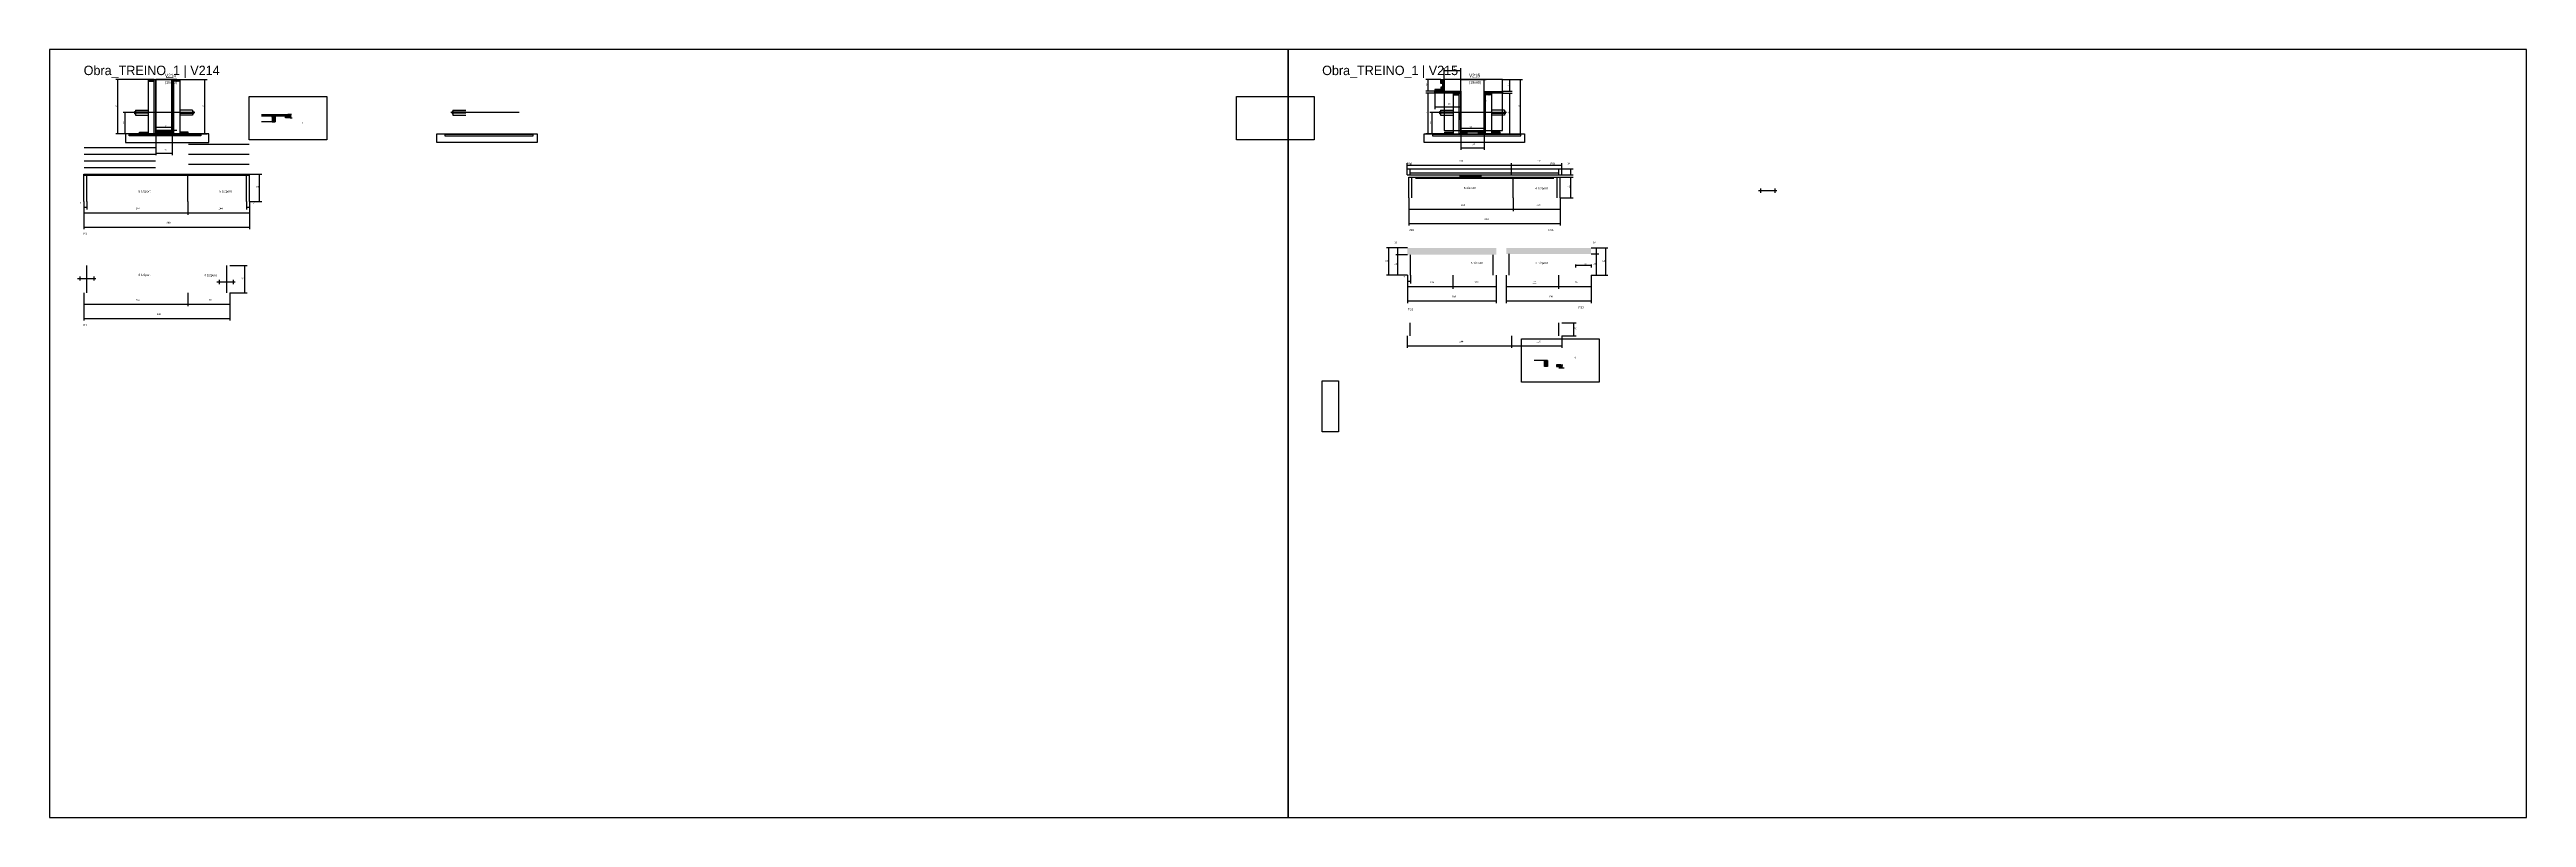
# Model space of a CAD drawing. Header units: metres. Extents: x -41 to 34840, y -36000 to 1848.
# Drawn here: x 26100 to 31900, y -10800 to -9000 of the extents above; entities that cross this region are included whole.
import ezdxf

# ---------------------------------------------------------------- set-up
doc = ezdxf.new("R2010")
doc.units = ezdxf.units.M
for name, color, linetype in [('barrote', 126, 'Continuous'), ('CELL_BORDER', 8, 'Continuous'), ('CONCRETO', 251, 'Continuous'), ('COTA', 4, 'Continuous'), ('Cota Seção (2x)', 4, 'Continuous'), ('cotas', 4, 'Continuous'), ('Hachura', 253, 'Continuous'), ('LABEL_ID', 3, 'Continuous'), ('Madeira', 126, 'Continuous'), ('NOMENCLATURA', 7, 'Continuous'), ('Painéis', 200, 'Continuous'), ('SARR_2.2x7', 40, 'Continuous'), ('SARR_EDITAR', 141, 'Continuous'), ('SCO-___-LAJ', 4, 'Continuous'), ('TENSOR', 2, 'Continuous'), ('Texto Seção', 7, 'Continuous')]:
    doc.layers.add(name, color=color, linetype=linetype)

msp = doc.modelspace()

# ---------------------------------------------------------------- hatches: boundary and pattern name
at = {"layer": 'COTA'}
h = msp.add_hatch(dxfattribs=at)
h.set_pattern_fill('AR-CONC', scale=0.03)
h.paths.add_polyline_path([(29279.8, -9481.2), (29279.8, -9465.2), (29279.8, -9465.2), (29487.8, -9465.2), (29487.8, -9465.2), (29487.8, -9481.2), (29487.8, -9481.2), (29279.8, -9481.2)])
h = msp.add_hatch(dxfattribs=at)
h.set_pattern_fill('AR-CONC', scale=0.03)
h.paths.add_polyline_path([(29511.2, -9479.2), (29511.2, -9465.2), (29511.2, -9465.2), (29709.7, -9465.2), (29709.7, -9465.2), (29709.7, -9479.2), (29709.7, -9479.2), (29511.2, -9479.2)])
at = {"layer": 'Hachura'}
h = msp.add_hatch(dxfattribs=at)
h.set_pattern_fill('ANSI31', scale=0.5)
h.paths.add_polyline_path([(26345, -9074.4), (26345, -9070), (26345, -9070), (26331, -9070), (26331, -9070), (26331, -9074.4), (26331, -9074.4), (26345, -9074.4)])
h = msp.add_hatch(color=8, dxfattribs=at)
h.dxf.hatch_style = 1
h.paths.add_polyline_path([(26345, -9070), (26349, -9070), (26349, -9070), (26349, -9198), (26349, -9198), (26345, -9198), (26345, -9198), (26345, -9070)])
h = msp.add_hatch(color=8, dxfattribs=at)
h.dxf.hatch_style = 1
h.paths.add_polyline_path([(26391, -9070), (26387, -9070), (26387, -9070), (26387, -9198), (26387, -9198), (26391, -9198), (26391, -9198), (26391, -9070)])
h = msp.add_hatch(dxfattribs=at)
h.set_pattern_fill('ANSI31', scale=0.5)
h.paths.add_polyline_path([(26391, -9074.4), (26391, -9070), (26391, -9070), (26405, -9070), (26405, -9070), (26405, -9074.4), (26405, -9074.4), (26391, -9074.4)])
h = msp.add_hatch(dxfattribs=at)
h.set_pattern_fill('ANSI31', scale=0.5)
h.paths.add_polyline_path([(29358, -9098), (29358, -9093.6), (29358, -9093.6), (29344, -9093.6), (29344, -9093.6), (29344, -9098), (29344, -9098), (29358, -9098)])
h = msp.add_hatch(color=8, dxfattribs=at)
h.dxf.hatch_style = 1
h.paths.add_polyline_path([(29344, -9102), (29344, -9098), (29344, -9098), (29405, -9098), (29405, -9098), (29405, -9102), (29405, -9102), (29344, -9102)])
h = msp.add_hatch(dxfattribs=at)
h.set_pattern_fill('ANSI31', scale=0.5)
h.paths.add_polyline_path([(29358, -9070), (29362.4, -9070), (29362.4, -9070), (29362.4, -9080), (29362.4, -9080), (29358, -9080), (29358, -9080), (29358, -9070)])
h = msp.add_hatch(dxfattribs=at)
h.set_pattern_fill('ANSI31', scale=0.5)
h.paths.add_polyline_path([(29358, -9098), (29362.4, -9098), (29362.4, -9098), (29362.4, -9088), (29362.4, -9088), (29358, -9088), (29358, -9088), (29358, -9098)])
h = msp.add_hatch(color=8, dxfattribs=at)
h.dxf.hatch_style = 1
h.paths.add_polyline_path([(29362.4, -9070), (29366, -9070), (29366, -9070), (29366, -9098), (29366, -9098), (29362.4, -9098), (29362.4, -9098), (29362.4, -9070)])
h = msp.add_hatch(dxfattribs=at)
h.set_pattern_fill('ANSI31', scale=0.5)
h.paths.add_polyline_path([(29401, -9106.4), (29401, -9102), (29401, -9102), (29387, -9102), (29387, -9102), (29387, -9106.4), (29387, -9106.4), (29401, -9106.4)])
h = msp.add_hatch(color=8, dxfattribs=at)
h.dxf.hatch_style = 1
h.paths.add_polyline_path([(29401, -9102), (29405, -9102), (29405, -9102), (29405, -9198), (29405, -9198), (29401, -9198), (29401, -9198), (29401, -9102)])
h = msp.add_hatch(color=8, dxfattribs=at)
h.dxf.hatch_style = 1
h.paths.add_polyline_path([(29459, -9102), (29459, -9098.4), (29459, -9098.4), (29502.6, -9098.4), (29502.6, -9098.4), (29502.6, -9102), (29502.6, -9102), (29459, -9102)])
h = msp.add_hatch(color=8, dxfattribs=at)
h.dxf.hatch_style = 1
h.paths.add_polyline_path([(29462.6, -9102), (29459, -9102), (29459, -9102), (29459, -9198), (29459, -9198), (29462.6, -9198), (29462.6, -9198), (29462.6, -9102)])
h = msp.add_hatch(dxfattribs=at)
h.set_pattern_fill('ANSI31', scale=0.5)
h.paths.add_polyline_path([(29462.6, -9106.4), (29462.6, -9102), (29462.6, -9102), (29476.6, -9102), (29476.6, -9102), (29476.6, -9106.4), (29476.6, -9106.4), (29462.6, -9106.4)])
h = msp.add_hatch(dxfattribs=at)
h.set_pattern_fill('ANSI31', scale=0.5)
h.paths.add_polyline_path([(26628.1, -9155.8), (26621.1, -9155.8), (26621.1, -9169.8), (26628.1, -9169.8)])
h = msp.add_hatch(dxfattribs=at)
h.set_pattern_fill('ANSI31', scale=0.5)
h.paths.add_polyline_path([(26665, -9155.8), (26663.3, -9160.2), (26663.3, -9160.2), (26652.5, -9160.2), (26652.5, -9160.2), (26652.5, -9155.8), (26652.5, -9155.8), (26665, -9155.8)])
h = msp.add_hatch(dxfattribs=at)
h.set_pattern_fill('ANSI31', scale=0.5)
h.paths.add_polyline_path([(29401, -9163), (29405.4, -9163), (29405.4, -9163), (29405.4, -9149), (29405.4, -9149), (29401, -9149), (29401, -9149), (29401, -9163)])
h = msp.add_hatch(dxfattribs=at)
h.set_pattern_fill('ANSI31', scale=0.5)
h.paths.add_polyline_path([(26311, -9198), (26311, -9193.6), (26311, -9193.6), (26331, -9193.6), (26331, -9193.6), (26331, -9198), (26331, -9198), (26311, -9198)])
h = msp.add_hatch(color=8, dxfattribs=at)
h.dxf.hatch_style = 1
h.paths.add_polyline_path([(26387, -9193.6), (26387, -9190), (26387, -9190), (26349, -9190), (26349, -9190), (26349, -9193.6), (26349, -9193.6), (26387, -9193.6)])
h = msp.add_hatch(dxfattribs=at)
h.set_pattern_fill('ANSI31', scale=0.5)
h.paths.add_polyline_path([(26349, -9198), (26349, -9193.6), (26349, -9193.6), (26363, -9193.6), (26363, -9193.6), (26363, -9198), (26363, -9198), (26349, -9198)])
h = msp.add_hatch(dxfattribs=at)
h.set_pattern_fill('ANSI31', scale=0.5)
h.paths.add_polyline_path([(26387, -9198), (26387, -9193.6), (26387, -9193.6), (26373, -9193.6), (26373, -9193.6), (26373, -9198), (26373, -9198), (26387, -9198)])
h = msp.add_hatch(dxfattribs=at)
h.set_pattern_fill('ANSI31', scale=0.5)
h.paths.add_polyline_path([(26425, -9198), (26425, -9193.6), (26425, -9193.6), (26405, -9193.6), (26405, -9193.6), (26405, -9198), (26405, -9198), (26425, -9198)])
h = msp.add_hatch(dxfattribs=at)
h.set_pattern_fill('ANSI31', scale=0.5)
h.paths.add_polyline_path([(29367, -9198), (29367, -9193.6), (29367, -9193.6), (29387, -9193.6), (29387, -9193.6), (29387, -9198), (29387, -9198), (29367, -9198)])
h = msp.add_hatch(color=8, dxfattribs=at)
h.dxf.hatch_style = 1
h.paths.add_polyline_path([(29405, -9193.6), (29405, -9190), (29405, -9190), (29459, -9190), (29459, -9190), (29459, -9193.6), (29459, -9193.6), (29405, -9193.6)])
h = msp.add_hatch(dxfattribs=at)
h.set_pattern_fill('ANSI31', scale=0.5)
h.paths.add_polyline_path([(29405, -9198), (29405, -9193.6), (29405, -9193.6), (29419, -9193.6), (29419, -9193.6), (29419, -9198), (29419, -9198), (29405, -9198)])
h = msp.add_hatch(dxfattribs=at)
h.set_pattern_fill('ANSI31', scale=0.5)
h.paths.add_polyline_path([(29459, -9198), (29459, -9193.6), (29459, -9193.6), (29445, -9193.6), (29445, -9193.6), (29445, -9198), (29445, -9198), (29459, -9198)])
h = msp.add_hatch(dxfattribs=at)
h.set_pattern_fill('ANSI31', scale=0.5)
h.paths.add_polyline_path([(29496.6, -9198), (29496.6, -9193.6), (29496.6, -9193.6), (29476.6, -9193.6), (29476.6, -9193.6), (29476.6, -9198), (29476.6, -9198), (29496.6, -9198)])
h = msp.add_hatch(dxfattribs=at)
h.set_pattern_fill('ANSI31', scale=0.5)
h.paths.add_polyline_path([(29608, -9743.1), (29601, -9743.1), (29601, -9729.1), (29608, -9729.1)])
h = msp.add_hatch(dxfattribs=at)
h.set_pattern_fill('ANSI31', scale=0.5)
h.paths.add_polyline_path([(29643, -9743.1), (29638.8, -9738.7), (29638.8, -9738.7), (29628.9, -9738.7), (29628.9, -9738.7), (29628.9, -9743.1), (29628.9, -9743.1), (29643, -9743.1)])

# ---------------------------------------------------------------- linework, layer by layer
for p, q in [((26299, -9145), (26299, -9151)), ((26299, -9145), (26301, -9145)), ((26301, -9151), (26299, -9151)), ((26301, -9142), (26301, -9154)), ((26301, -9142), (26331, -9142)), ((26331, -9147), (26301, -9147)), ((26331, -9149), (26301, -9149)), ((26301, -9154), (26331, -9154)), ((26435, -9142), (26405, -9142)), ((26405, -9147), (26435, -9147)), ((26405, -9149), (26435, -9149)), ((26435, -9154), (26405, -9154)), ((26435, -9142), (26435, -9154)), ((26435, -9145), (26437, -9145)), ((26435, -9151), (26437, -9151)), ((26437, -9145), (26437, -9151)), ((27042.7, -9145), (27042.7, -9151)), ((27042.7, -9145), (27044.7, -9145)), ((27044.7, -9151), (27042.7, -9151)), ((27044.7, -9142), (27044.7, -9154)), ((27044.7, -9142), (27074.7, -9142)), ((27074.7, -9147), (27044.7, -9147)), ((27074.7, -9149), (27044.7, -9149)), ((27044.7, -9154), (27074.7, -9154)), ((29355, -9145), (29355, -9151)), ((29355, -9145), (29357, -9145)), ((29357, -9151), (29355, -9151)), ((29357, -9142), (29357, -9154)), ((29357, -9142), (29387, -9142)), ((29387, -9147), (29357, -9147)), ((29387, -9149), (29357, -9149)), ((29357, -9154), (29387, -9154)), ((29506.6, -9142), (29476.6, -9142)), ((29476.6, -9147), (29506.6, -9147)), ((29476.6, -9149), (29506.6, -9149)), ((29506.6, -9154), (29476.6, -9154)), ((29506.6, -9142), (29506.6, -9154)), ((29506.6, -9145), (29508.6, -9145)), ((29506.6, -9151), (29508.6, -9151)), ((29508.6, -9145), (29508.6, -9151))]:
    msp.add_line(p, q)
at = {"layer": 'barrote'}
for points in [[(26277.5, -9218), (26472.7, -9218), (26472.7, -9198), (26277.5, -9198)], [(27241.7, -9218), (27006.9, -9218), (27006.9, -9198), (27241.7, -9198)], [(29554, -9218), (29319.2, -9218), (29319.2, -9198), (29554, -9198)]]:
    msp.add_lwpolyline(points, close=True, dxfattribs=at)
at = {"layer": 'CELL_BORDER'}
for points in [[(26100, -10800), (29000, -10800), (29000, -9000), (26100, -9000)], [(29000, -10800), (31900, -10800), (31900, -9000), (29000, -9000)]]:
    msp.add_lwpolyline(points, close=True, dxfattribs=at)
at = {"layer": 'CONCRETO'}
for points in [[(26349, -9070), (26349, -9070), (26387, -9070), (26387, -9098), (26387, -9098), (26387, -9190), (26349, -9190), (26349, -9070)], [(26349, -9190), (26387, -9190), (26387, -9070), (26349, -9070)], [(29459, -9070), (29405, -9070), (29405, -9070), (29366, -9070), (29366, -9098), (29405, -9098), (29405, -9190), (29459, -9190), (29459, -9098.4), (29502.6, -9098.4), (29502.6, -9070)], [(29366, -9190), (29502.6, -9190), (29502.6, -9070), (29366, -9070)], [(29080, -9776.2), (29080, -9776.2), (29118, -9776.2), (29118, -9804.2), (29118, -9804.2), (29118, -9896.2), (29080, -9896.2), (29080, -9776.2)]]:
    msp.add_lwpolyline(points, close=True, dxfattribs=at)
at = {"layer": 'COTA'}
for p, q in [((29366, -9098), (29366, -9044)), ((29405, -9098), (29405, -9044)), ((26331, -9070), (26255.3, -9070)), ((26260.3, -9198), (26260.3, -9070)), ((26405, -9070), (26468.9, -9070)), ((26463.9, -9198), (26463.9, -9070)), ((29358, -9070), (29323.1, -9070)), ((29358, -9070), (29323.1, -9070)), ((29344, -9098), (29323.1, -9098)), ((29344, -9098), (29323.1, -9098)), ((29344, -9102), (29323.1, -9102)), ((29328.1, -9098), (29328.1, -9070)), ((29328.1, -9098), (29328.1, -9070)), ((29328.1, -9198), (29328.1, -9102)), ((29344, -9102), (29344, -9139.6)), ((29366, -9049), (29405, -9049)), ((29405, -9102), (29405, -9139.6)), ((29502.6, -9070), (29549.4, -9070)), ((29502.6, -9098), (29524.8, -9098)), ((29502.6, -9098), (29524.8, -9098)), ((29502.6, -9102), (29524.8, -9102)), ((29504, -9070), (29524.8, -9070)), ((29504, -9070), (29524.8, -9070)), ((29519.8, -9098), (29519.8, -9070)), ((29519.8, -9098), (29519.8, -9070)), ((29519.8, -9198), (29519.8, -9102)), ((29544.4, -9198), (29544.4, -9070)), ((26295.7, -9148), (26272.1, -9148)), ((26277.1, -9198), (26277.1, -9148)), ((26666.5, -9152.2), (26658.3, -9152.2)), ((26663.3, -9160.2), (26663.3, -9152.2)), ((26663.3, -9160.2), (26668.3, -9160.2)), ((29351.7, -9148), (29332.5, -9148)), ((29337.5, -9198), (29337.5, -9148)), ((29344, -9134.6), (29405, -9134.6)), ((26315.4, -9198), (26255.3, -9198)), ((26295.7, -9198), (26272.1, -9198)), ((26349, -9198), (26349, -9247.7)), ((26387, -9198), (26387, -9247.7)), ((26420.6, -9198), (26468.9, -9198)), ((29371.4, -9198), (29323.1, -9198)), ((29351.7, -9198), (29332.5, -9198)), ((29405, -9198), (29405, -9235.5)), ((29459, -9198), (29459, -9235.5)), ((29492.6, -9198), (29524.8, -9198)), ((29500.6, -9198), (29549.4, -9198)), ((26349, -9242.7), (26387, -9242.7)), ((29405, -9230.5), (29459, -9230.5)), ((26180, -9356), (26180, -9387.5)), ((26180, -9356), (26180, -9421.1)), ((26180, -9356), (26180, -9374.9)), ((26180, -9369.9), (26187, -9369.9)), ((26180, -9382.5), (26424, -9382.5)), ((26187, -9356), (26187, -9374.9)), ((26424, -9356), (26424, -9387.5)), ((26424, -9356), (26424, -9387.5)), ((26424, -9382.5), (26568, -9382.5)), ((26561, -9356), (26561, -9374.9)), ((26561, -9369.9), (26568, -9369.9)), ((26568, -9356), (26568, -9387.5)), ((26568, -9356), (26568, -9421.1)), ((26568, -9356), (26568, -9374.9)), ((29283.2, -9347.5), (29283.2, -9379.1)), ((29283.2, -9347.5), (29283.2, -9412.6)), ((29283.2, -9374.1), (29527.2, -9374.1)), ((29527.2, -9347.5), (29527.2, -9379.1)), ((29527.2, -9347.5), (29527.2, -9379.1)), ((29527.2, -9374.1), (29637.2, -9374.1)), ((29637.2, -9347.5), (29637.2, -9379.1)), ((29637.2, -9347.5), (29637.2, -9412.6)), ((26180, -9416.1), (26568, -9416.1)), ((29283.2, -9407.6), (29637.2, -9407.6)), ((29279.8, -9465.2), (29230.8, -9465.2)), ((29235.8, -9529.2), (29235.8, -9465.2)), ((29279.8, -9465.2), (29252.4, -9465.2)), ((29279.8, -9481.2), (29252.4, -9481.2)), ((29279.8, -9481.2), (29252.4, -9481.2)), ((29257.4, -9481.2), (29257.4, -9465.2)), ((29257.4, -9529.2), (29257.4, -9481.2)), ((29709.7, -9465.2), (29727.5, -9465.2)), ((29709.7, -9465.2), (29749.1, -9465.2)), ((29709.7, -9479.2), (29727.5, -9479.2)), ((29709.7, -9479.2), (29727.5, -9479.2)), ((29722.5, -9479.2), (29722.5, -9465.2)), ((29722.5, -9529.2), (29722.5, -9479.2)), ((29744.1, -9529.2), (29744.1, -9465.2)), ((29279.8, -9529.2), (29230.8, -9529.2)), ((29279.8, -9529.2), (29252.4, -9529.2)), ((29279.8, -9529.2), (29279.8, -9560.7)), ((29279.8, -9529.2), (29279.8, -9594.3)), ((29279.8, -9529.2), (29279.8, -9548.1)), ((29279.8, -9543.1), (29286.8, -9543.1)), ((29279.8, -9555.7), (29385.8, -9555.7)), ((29286.8, -9529.2), (29286.8, -9548.1)), ((29385.8, -9529.2), (29385.8, -9560.7)), ((29385.8, -9529.2), (29385.8, -9560.7)), ((29385.8, -9555.7), (29487.8, -9555.7)), ((29487.8, -9529.2), (29487.8, -9560.7)), ((29487.8, -9529.2), (29487.8, -9594.3)), ((29511.2, -9529.2), (29511.2, -9560.7)), ((29511.2, -9529.2), (29511.2, -9594.3)), ((29511.2, -9555.7), (29633.2, -9555.7)), ((29633.2, -9529.2), (29633.2, -9560.7)), ((29633.2, -9529.2), (29633.2, -9560.7)), ((29633.2, -9555.7), (29709.7, -9555.7)), ((29709.7, -9529.2), (29709.7, -9560.7)), ((29709.7, -9529.2), (29709.7, -9594.3)), ((29709.7, -9529.2), (29727.5, -9529.2)), ((29709.7, -9529.2), (29749.1, -9529.2)), ((26180, -9570.3), (26180, -9601.8)), ((26180, -9570.3), (26180, -9635.4)), ((26180, -9596.8), (26424, -9596.8)), ((26424, -9570.3), (26424, -9601.8)), ((26424, -9570.3), (26424, -9601.8)), ((26424, -9596.8), (26522.5, -9596.8)), ((26522.5, -9570.3), (26522.5, -9601.8)), ((26522.5, -9570.3), (26522.5, -9635.4)), ((29279.8, -9589.3), (29487.8, -9589.3)), ((29511.2, -9589.3), (29709.7, -9589.3)), ((26180, -9630.4), (26522.5, -9630.4)), ((29638.8, -9746.7), (29638.8, -9738.7)), ((29638.8, -9738.7), (29643.8, -9738.7)), ((29646.4, -9746.7), (29633.8, -9746.7))]:
    msp.add_line(p, q, dxfattribs=at)
at = {"layer": 'Cota Seção (2x)'}
for p, q in [((26398, -9070), (26381.5, -9070)), ((26386.5, -9190), (26386.5, -9070)), ((29405, -9070), (29464, -9070)), ((29459, -9190), (29459, -9070)), ((26349, -9198), (26349, -9177)), ((26349, -9182), (26387, -9182)), ((26398, -9190), (26381.5, -9190)), ((26387, -9198), (26387, -9177)), ((29405, -9198), (29405, -9179.3)), ((29405, -9184.3), (29459, -9184.3)), ((29405, -9190), (29464, -9190)), ((29459, -9198), (29459, -9179.3)), ((29279.2, -9280), (29279.2, -9266.2)), ((29279.2, -9271.2), (29523.2, -9271.2)), ((29523.2, -9280), (29523.2, -9266.2)), ((29523.2, -9280), (29523.2, -9266.2)), ((29523.2, -9271.2), (29641.2, -9271.2)), ((29641.2, -9280), (29641.2, -9266.2)), ((29641.2, -9280), (29667.4, -9280)), ((29662.4, -9294), (29662.4, -9280)), ((26568, -9292), (26597, -9292)), ((26592, -9356), (26592, -9292)), ((29637.2, -9299.5), (29667.4, -9299.5)), ((29641.2, -9294), (29667.4, -9294)), ((29662.4, -9347.5), (29662.4, -9299.5)), ((26568, -9356), (26597, -9356)), ((29637.2, -9347.5), (29667.4, -9347.5)), ((26522.5, -9506.3), (26562.5, -9506.3)), ((26557.5, -9570.3), (26557.5, -9506.3)), ((29673.2, -9504.2), (29673.2, -9510.8)), ((29673.2, -9505.8), (29709.7, -9505.8)), ((29709.7, -9504.2), (29709.7, -9510.8)), ((26522.5, -9570.3), (26562.5, -9570.3)), ((29279.2, -9671.3), (29279.2, -9699.3)), ((29523.2, -9671.3), (29523.2, -9699.3)), ((29523.2, -9671.3), (29523.2, -9699.3)), ((29641.2, -9640.8), (29674.5, -9640.8)), ((29641.2, -9671.3), (29641.2, -9699.3)), ((29641.2, -9671.3), (29674.5, -9671.3)), ((29669.5, -9671.3), (29669.5, -9640.8)), ((29279.2, -9694.3), (29523.2, -9694.3)), ((29523.2, -9694.3), (29641.2, -9694.3))]:
    msp.add_line(p, q, dxfattribs=at)
at = {"layer": 'Cotas'}
for points in [[(26567.1, -9110.3), (26749.1, -9110.3), (26749.1, -9211.8), (26567.1, -9211.8)], [(28879.4, -9110.3), (29061.4, -9110.3), (29061.4, -9211.8), (28879.4, -9211.8)], [(29547.1, -9678.1), (29729, -9678.1), (29729, -9779.6), (29547.1, -9779.6)]]:
    msp.add_lwpolyline(points, close=True, dxfattribs=at)
at = {"layer": 'Madeira'}
for points in [[(26345, -9074.4), (26345, -9070), (26331, -9070), (26331, -9074.4)], [(26345, -9070), (26331, -9070), (26331, -9198), (26345, -9198)], [(26391, -9074.4), (26391, -9070), (26405, -9070), (26405, -9074.4)], [(26391, -9070), (26405, -9070), (26405, -9198), (26391, -9198)], [(29358, -9098), (29358, -9093.6), (29344, -9093.6), (29344, -9098)], [(29358, -9070), (29362.4, -9070), (29362.4, -9080), (29358, -9080)], [(29358, -9098), (29362.4, -9098), (29362.4, -9088), (29358, -9088)], [(29401, -9106.4), (29401, -9102), (29387, -9102), (29387, -9106.4)], [(29401, -9102), (29387, -9102), (29387, -9198), (29401, -9198)], [(29462.6, -9106.4), (29462.6, -9102), (29476.6, -9102), (29476.6, -9106.4)], [(29462.6, -9102), (29476.6, -9102), (29476.6, -9198), (29462.6, -9198)], [(26628.1, -9169.8), (26628.1, -9155.8), (26621.1, -9155.8), (26621.1, -9169.8)], [(26652.5, -9155.8), (26665, -9155.8), (26663.3, -9160.2), (26652.5, -9160.2)], [(29401, -9163), (29405.4, -9163), (29405.4, -9149), (29401, -9149)], [(26277.5, -9218), (26472.7, -9218), (26472.7, -9198), (26277.5, -9198)], [(26311, -9198), (26311, -9193.6), (26331, -9193.6), (26331, -9198)], [(26349, -9198), (26349, -9193.6), (26363, -9193.6), (26363, -9198)], [(26387, -9198), (26387, -9193.6), (26373, -9193.6), (26373, -9198)], [(26425, -9198), (26425, -9193.6), (26405, -9193.6), (26405, -9198)], [(29554, -9218), (29319.2, -9218), (29319.2, -9198), (29554, -9198)], [(29367, -9198), (29367, -9193.6), (29387, -9193.6), (29387, -9198)], [(29405, -9198), (29405, -9193.6), (29419, -9193.6), (29419, -9198)], [(29459, -9198), (29459, -9193.6), (29445, -9193.6), (29445, -9198)], [(29496.6, -9198), (29496.6, -9193.6), (29476.6, -9193.6), (29476.6, -9198)], [(29608, -9729.1), (29608, -9743.1), (29601, -9743.1), (29601, -9729.1)], [(29628.9, -9743.1), (29643, -9743.1), (29638.8, -9738.7), (29628.9, -9738.7)]]:
    msp.add_lwpolyline(points, close=True, dxfattribs=at)
for points in [[(26628.1, -9155.8), (26628.1, -9169.8), (26596.6, -9169.8)], [(29608, -9743.1), (29608, -9729.1), (29576.6, -9729.1)]]:
    msp.add_lwpolyline(points, dxfattribs=at)
at = {"layer": 'NOMENCLATURA'}
for p, q in [((30101.8, -9330.8), (30144.6, -9330.8)), ((30106.8, -9325.8), (30106.8, -9335.8)), ((30139.6, -9325.8), (30139.6, -9335.8)), ((26165.7, -9536.8), (26208.4, -9536.8)), ((26170.7, -9531.8), (26170.7, -9541.7)), ((26203.4, -9531.8), (26203.4, -9541.7)), ((26492.1, -9544.9), (26534.9, -9544.9)), ((26497.1, -9539.9), (26497.1, -9549.9)), ((26529.9, -9539.9), (26529.9, -9549.9))]:
    msp.add_line(p, q, dxfattribs=at)
at = {"layer": 'Painéis'}
for p, q in [((26349, -9198), (26349, -9070)), ((26387, -9198), (26387, -9070)), ((29344, -9098), (29405, -9098)), ((29344, -9102), (29344, -9098)), ((29366, -9098), (29366, -9070)), ((29405, -9102), (29405, -9098)), ((29405, -9198), (29405, -9102)), ((29459, -9098.4), (29502.6, -9098.4)), ((29459, -9102), (29459, -9098.4)), ((29459, -9198), (29459, -9102)), ((29502.6, -9102), (29502.6, -9098.4)), ((26596.6, -9152.2), (26666.5, -9152.2)), ((26596.6, -9155.8), (26665, -9155.8)), ((26349, -9190), (26387, -9190)), ((26349, -9193.6), (26349, -9190)), ((26387, -9193.6), (26387, -9190)), ((29405, -9190), (29459, -9190)), ((29405, -9193.6), (29405, -9190)), ((29459, -9193.6), (29459, -9190)), ((29279.2, -9280), (29641.2, -9280)), ((29279.2, -9294), (29279.2, -9280)), ((29523.2, -9294), (29523.2, -9280)), ((29641.2, -9294), (29641.2, -9280)), ((26180, -9292), (26568, -9292)), ((26180, -9356), (26180, -9292)), ((26424, -9356), (26424, -9292)), ((26568, -9356), (26568, -9292)), ((29279.2, -9294), (29641.2, -9294)), ((29283.2, -9299.5), (29637.2, -9299.5)), ((29283.2, -9347.5), (29283.2, -9299.5)), ((29527.2, -9347.5), (29527.2, -9299.5)), ((29637.2, -9347.5), (29637.2, -9299.5))]:
    msp.add_line(p, q, dxfattribs=at)
for points in [[(26345, -9070), (26349, -9070), (26349, -9198), (26345, -9198)], [(26391, -9070), (26387, -9070), (26387, -9198), (26391, -9198)], [(29344, -9102), (29344, -9098), (29405, -9098), (29405, -9102)], [(29362.4, -9070), (29366, -9070), (29366, -9098), (29362.4, -9098)], [(29401, -9102), (29405, -9102), (29405, -9198), (29401, -9198)], [(29459, -9102), (29459, -9098.4), (29502.6, -9098.4), (29502.6, -9102)], [(29462.6, -9102), (29459, -9102), (29459, -9198), (29462.6, -9198)], [(26387, -9193.6), (26387, -9190), (26349, -9190), (26349, -9193.6)], [(29405, -9193.6), (29405, -9190), (29459, -9190), (29459, -9193.6)]]:
    msp.add_lwpolyline(points, close=True, dxfattribs=at)
at = {"layer": 'SARR_2.2x7'}
for p, q in [((26181, -9229.9), (26348.2, -9229.9)), ((26181, -9245.4), (26348.2, -9245.4)), ((26181, -9260.9), (26348.2, -9260.9)), ((26181, -9276.5), (26348.2, -9276.5)), ((26425.2, -9222.1), (26567.2, -9222.1)), ((26425.2, -9245.4), (26567.2, -9245.4)), ((26425.2, -9268.7), (26567.2, -9268.7)), ((29286.2, -9294), (29286.2, -9280)), ((29634.2, -9294), (29634.2, -9280)), ((26180, -9294.2), (26424, -9294.2)), ((26187, -9356), (26187, -9292)), ((26424, -9294.2), (26568, -9294.2)), ((26561, -9356), (26561, -9292)), ((29290.2, -9347.5), (29290.2, -9299.5)), ((29298.2, -9301.7), (29527.2, -9301.7)), ((29401.2, -9294.6), (29453.2, -9294.6)), ((29401.2, -9295.2), (29453.2, -9295.2)), ((29401.2, -9295.8), (29453.2, -9295.8)), ((29401.2, -9296.4), (29453.2, -9296.4)), ((29401.2, -9297.1), (29453.2, -9297.1)), ((29401.2, -9297.7), (29453.2, -9297.7)), ((29401.2, -9298.3), (29453.2, -9298.3)), ((29401.2, -9298.9), (29453.2, -9298.9)), ((29527.2, -9301.7), (29622.2, -9301.7)), ((29630.2, -9347.5), (29630.2, -9299.5)), ((26187, -9570.3), (26187, -9506.3)), ((26515.5, -9570.3), (26515.5, -9506.3)), ((29286.8, -9529.2), (29286.8, -9481.2)), ((29480.8, -9529.2), (29480.8, -9481.2)), ((29518.2, -9529.2), (29518.2, -9479.2)), ((29286.2, -9671.3), (29286.2, -9640.8)), ((29634.2, -9671.3), (29634.2, -9640.8))]:
    msp.add_line(p, q, dxfattribs=at)
at = {"layer": 'SARR_EDITAR'}
msp.add_line((29286.2, -9289), (29634.2, -9289), dxfattribs=at)
at = {"layer": 'SCO-___-LAJ'}
for points in [[(26286.6, -9199.3), (26453.9, -9199.3), (26453.9, -9202.5), (26286.6, -9202.5)], [(27232.7, -9199.3), (27025.8, -9199.3), (27025.8, -9202.5), (27232.7, -9202.5)], [(29545, -9199.3), (29338.1, -9199.3), (29338.1, -9202.5), (29545, -9202.5)]]:
    msp.add_lwpolyline(points, close=True, dxfattribs=at)
at = {"layer": 'TENSOR'}
for p, q in [((26440, -9148), (26295.7, -9148)), ((27199.3, -9148), (27039.4, -9148)), ((29511.6, -9148), (29351.7, -9148))]:
    msp.add_line(p, q, dxfattribs=at)

# ---------------------------------------------------------------- texts
at = {"layer": 'COTA'}
for s, p in [('20', (29385.5, -9043.5)), ('14', (29322.6, -9084)), ('14', (29322.6, -9084)), ('14', (29514.3, -9084)), ('14', (29514.3, -9084)), ('64', (26254.8, -9134)), ('64', (26458.4, -9134)), ('48', (29322.6, -9150)), ('30', (29374.5, -9129.1)), ('48', (29514.3, -9150)), ('64', (29538.9, -9134)), ('25', (26271.6, -9173)), ('2', (26690.5, -9174.7)), ('25', (29332, -9173)), ('27', (29432, -9225)), ('19', (26368, -9237.2)), ('7', (26171.2, -9361.8)), ('244', (26302, -9374.5)), ('144', (26496, -9374.5)), ('7', (26576.9, -9361.8)), ('244', (29405.2, -9366)), ('354', (29460.2, -9399.4)), ('110', (29582.2, -9366)), ('388', (26374, -9407.8)), ('16', (29249.3, -9454.2)), ('14', (29714.4, -9454.1)), ('64', (29227.7, -9497.2)), ('48', (29249.3, -9505.2)), ('50', (29714.4, -9504.2)), ('64', (29736, -9497.2)), ('7', (29270.9, -9535)), ('106', (29332.8, -9547.6)), ('102', (29436.8, -9547.6)), ('122', (29572.2, -9547.7)), ('76', (29671.5, -9547.6)), ('244', (26302, -9588.8)), ('342', (26351.3, -9622.2)), ('98', (26473.3, -9588.7)), ('208', (29383.8, -9581.2)), ('198', (29610.5, -9581.1)), ('4', (29670.4, -9724.3))]:
    msp.add_text(s, height=4, dxfattribs=at).set_placement(p)
at = {"layer": 'Cota Seção (2x)'}
for s, p in [('60', (26386.5, -9110)), ('60', (29459, -9122)), ('19', (26368, -9182)), ('27', (29424.9, -9184.3)), ('244', (29401.2, -9263.2)), ('118', (29582.2, -9263.1)), ('14', (29654.3, -9269)), ('64', (26583.9, -9324)), ('48', (29654.3, -9323.5)), ('36', (29693.4, -9505.8)), ('64', (26549.4, -9538.3)), ('244', (29401.2, -9686.2)), ('118', (29582.2, -9686.2)), ('30', (29669.5, -9656.1))]:
    msp.add_text(s, height=4, dxfattribs=at).set_placement(p)
at = {"layer": 'LABEL_ID'}
for s, p in [('Obra_TREINO_1 | V214', (26180, -9060)), ('Obra_TREINO_1 | V215', (29080, -9060))]:
    msp.add_text(s, height=22, dxfattribs=at).set_placement(p)
at = {"layer": 'NOMENCLATURA'}
for s, p in [('P30', (29278.4, -9270.3)), ('P31', (29614.6, -9270.3)), ('8 1/2pont', (26308.4, -9334.8)), ('5 1/2pont', (26497.4, -9334.8)), ('8 1/2pont', (29411.6, -9327.1)), ('4 1/2pont', (29579, -9327.9)), ('P1', (26179.2, -9434)), ('P30', (29282.4, -9425.5)), ('P31', (29609.8, -9425.5)), ('5 1/2pont', (29428, -9502.9)), ('5 1/2pont', (29579.2, -9502.9)), ('8 1/2pont', (26308.4, -9530.7)), ('4 1/2pont', (26462.3, -9531.5)), ('P31', (29280.4, -9611.2)), ('P30', (29680.2, -9607.2)), ('P1', (26179.2, -9648.3))]:
    msp.add_text(s, height=5, dxfattribs=at).set_placement(p)
at = {"layer": 'Texto Seção'}
for s, height, p in [('V214', 8, (26370.2, -9065)), ('(19x60)', 6, (26370.2, -9080)), ('V215', 8, (29424, -9065)), ('(19x60)', 6, (29424, -9080))]:
    msp.add_text(s, height=height, dxfattribs=at).set_placement(p)

doc.saveas('drawing.dxf')
